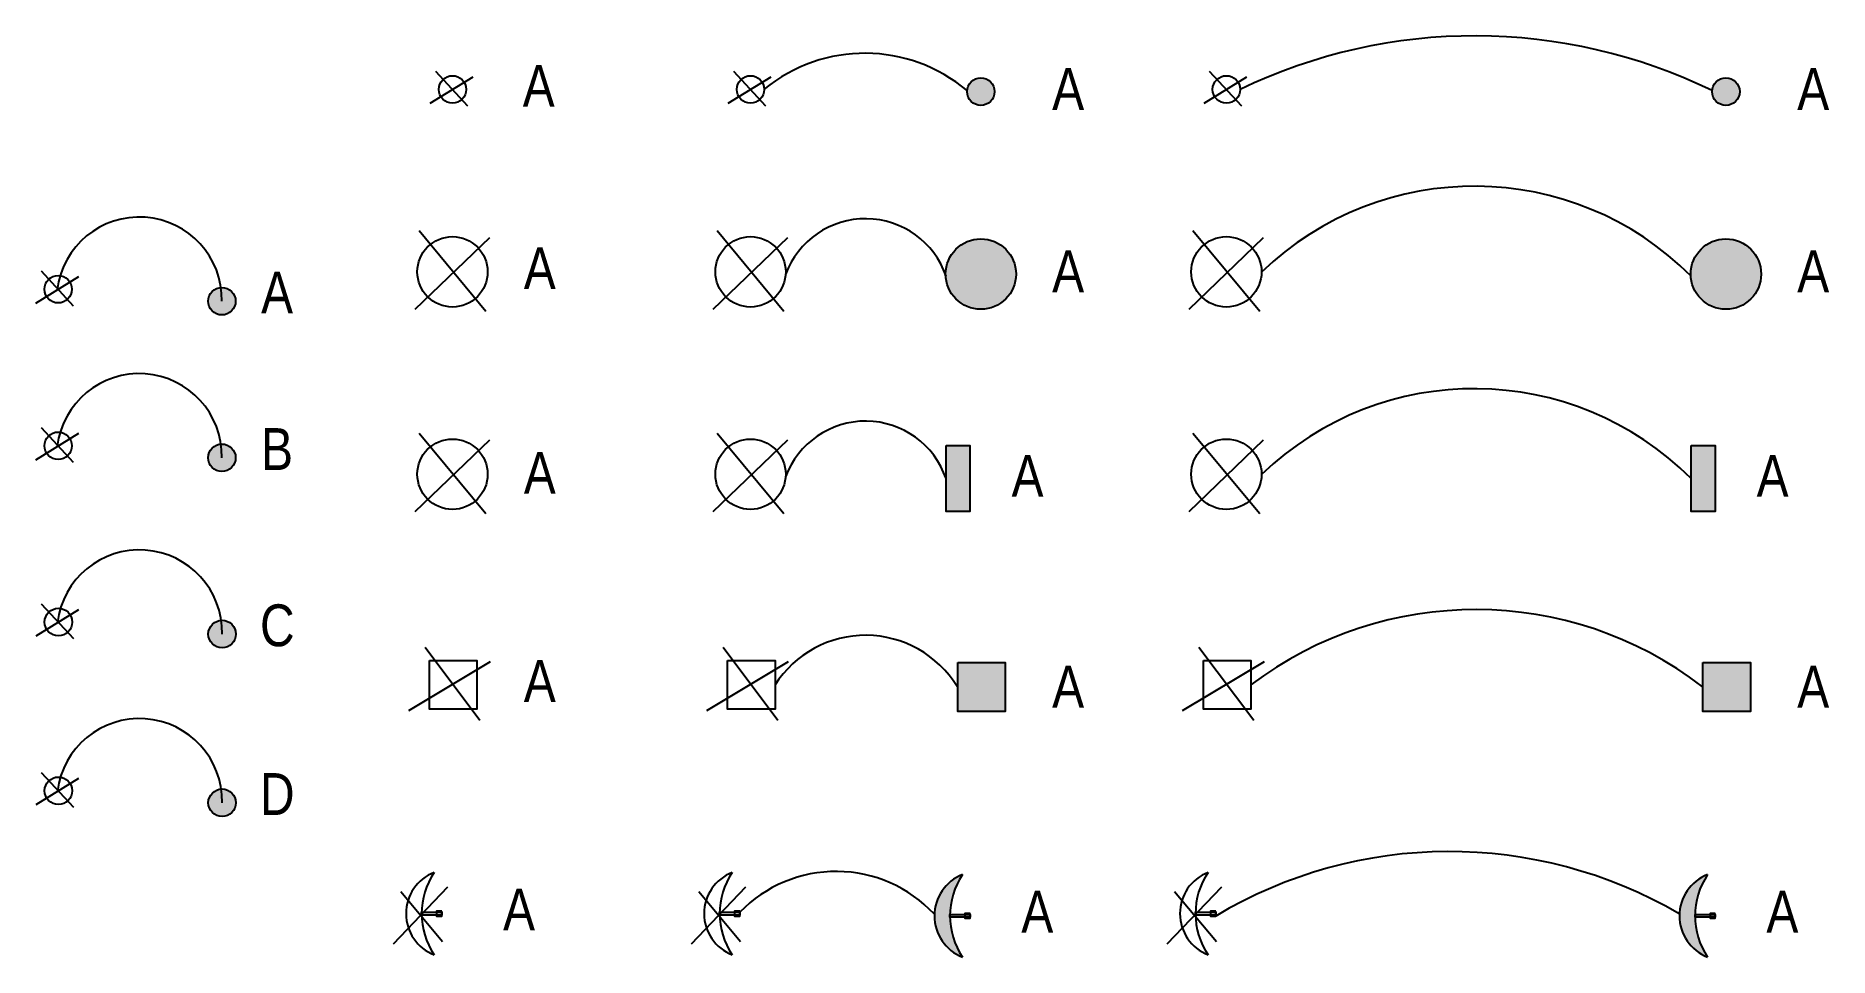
# Model space of a CAD drawing. Header units: feet. Extents: x -13431 to 12907, y 13448 to 29871.
# Drawn here: x 4100.8 to 4535.1, y 14548.9 to 14772 of the extents above; entities that cross this region are included whole.
import ezdxf
from ezdxf.enums import TextEntityAlignment as Align

# ---------------------------------------------------------------- set-up
doc = ezdxf.new("R2010")
doc.units = ezdxf.units.FT
doc.header["$MEASUREMENT"] = 0
doc.layers.add('Z - ROOF', color=3, linetype='Continuous')
doc.styles.add('PAPER SPACE TXT', font='technic_.ttf', dxfattribs={"height": 0.125})

msp = doc.modelspace()

# ---------------------------------------------------------------- texts
at = {"style": 'PAPER SPACE TXT'}
for p in [(4222.6, 14759.88), (4350.8, 14759.12), (4531.22, 14759.12), (4222.86, 14715.72), (4350.8, 14714.96), (4531.22, 14714.96), (4222.86, 14666.15), (4340.97, 14665.43), (4521.39, 14665.43), (4222.86, 14615.77), (4350.8, 14614.38), (4531.22, 14614.38), (4217.84, 14560.44), (4343.33, 14559.9), (4523.75, 14559.9)]:
    msp.add_text('A', height=10.13, dxfattribs=at).set_placement(p, align=Align.MIDDLE_CENTER)

# ---------------------------------------------------------------- blocks, each defined once
blk = doc.blocks.new('*U127')
at = {"layer": 'Z - ROOF'}
h = blk.add_hatch(color=256, dxfattribs=at)
h.dxf.hatch_style = 1
h.paths.add_polyline_path([(43, -2.87, 1), (36.33, -2.87, 1)])
at = {"color": 3}
blk.add_circle((0.03, 0.03), 3.33, dxfattribs=at)
at = {"color": 7}
blk.add_circle((39.67, -2.87), 3.33, dxfattribs=at)
at = {"layer": 'Z - ROOF', "color": 3, "flags": 128}
for points in [[(-4.12, 4.45), (3.66, -3.95)], [(-5.37, -3.33), (5.01, 3.1)]]:
    blk.add_lwpolyline(points, dxfattribs=at)
at = {"layer": 'Z - ROOF', "color": 3}
blk.add_arc((19.67, -2.49), 20, 358.9278, 173.1211, dxfattribs=at)
at = {"style": 'PAPER SPACE TXT'}
blk.add_text('A', height=10.13, dxfattribs=at).set_placement((53.04, -0.76), align=Align.MIDDLE_CENTER)
blk = doc.blocks.new('*U124')
at = {"layer": 'Z - ROOF'}
h = blk.add_hatch(color=256, dxfattribs=at)
h.dxf.hatch_style = 1
h.paths.add_polyline_path([(43, -2.87, 1), (36.33, -2.87, 1)])
at = {"color": 3}
blk.add_circle((0.03, 0.03), 3.33, dxfattribs=at)
at = {"color": 7}
blk.add_circle((39.67, -2.87), 3.33, dxfattribs=at)
at = {"layer": 'Z - ROOF', "color": 3, "flags": 128}
for points in [[(-4.12, 4.45), (3.66, -3.95)], [(-5.37, -3.33), (5.01, 3.1)]]:
    blk.add_lwpolyline(points, dxfattribs=at)
at = {"layer": 'Z - ROOF', "color": 3}
blk.add_arc((19.67, -2.49), 20, 358.9278, 173.1211, dxfattribs=at)
at = {"style": 'PAPER SPACE TXT'}
blk.add_text('B', height=10.13, dxfattribs=at).set_placement((53.04, -0.76), align=Align.MIDDLE_CENTER)
blk = doc.blocks.new('OBSTRUCTION C')
at = {"layer": 'Z - ROOF'}
h = blk.add_hatch(color=256, dxfattribs=at)
h.dxf.hatch_style = 1
h.paths.add_polyline_path([(43, -2.87, 1), (36.33, -2.87, 1)])
at = {"color": 3}
blk.add_circle((0.03, 0.03), 3.33, dxfattribs=at)
at = {"color": 7}
blk.add_circle((39.67, -2.87), 3.33, dxfattribs=at)
at = {"layer": 'Z - ROOF', "color": 3, "flags": 128}
for points in [[(-4.12, 4.45), (3.66, -3.95)], [(-5.37, -3.33), (5.01, 3.1)]]:
    blk.add_lwpolyline(points, dxfattribs=at)
at = {"layer": 'Z - ROOF', "color": 3}
blk.add_arc((19.67, -2.49), 20, 358.9278, 173.1211, dxfattribs=at)
at = {"style": 'PAPER SPACE TXT'}
blk.add_text('C', height=10.13, dxfattribs=at).set_placement((53.04, -0.76), align=Align.MIDDLE_CENTER)
blk = doc.blocks.new('OBSTRUCTION D')
at = {"layer": 'Z - ROOF'}
h = blk.add_hatch(color=256, dxfattribs=at)
h.dxf.hatch_style = 1
h.paths.add_polyline_path([(43, -2.87, 1), (36.33, -2.87, 1)])
at = {"color": 3}
blk.add_circle((0.03, 0.03), 3.33, dxfattribs=at)
at = {"color": 7}
blk.add_circle((39.67, -2.87), 3.33, dxfattribs=at)
at = {"layer": 'Z - ROOF', "color": 3, "flags": 128}
for points in [[(-4.12, 4.45), (3.66, -3.95)], [(-5.37, -3.33), (5.01, 3.1)]]:
    blk.add_lwpolyline(points, dxfattribs=at)
at = {"layer": 'Z - ROOF', "color": 3}
blk.add_arc((19.67, -2.49), 20, 358.9278, 173.1211, dxfattribs=at)
at = {"style": 'PAPER SPACE TXT'}
blk.add_text('D', height=10.13, dxfattribs=at).set_placement((53.04, -0.76), align=Align.MIDDLE_CENTER)

# ---------------------------------------------------------------- hatches: boundary and pattern name
at = {"layer": 'Z - ROOF'}
h = msp.add_hatch(color=256, dxfattribs=at)
h.dxf.hatch_style = 1
h.paths.add_polyline_path([(4332.99, 14758.46, 1), (4326.33, 14758.46, 1)])
h = msp.add_hatch(color=256, dxfattribs=at)
h.dxf.hatch_style = 1
h.paths.add_polyline_path([(4513.41, 14758.46, 1), (4506.75, 14758.46, 1)])
h = msp.add_hatch(color=256, dxfattribs=at)
h.dxf.hatch_style = 1
h.paths.add_polyline_path([(4338.18, 14714.29, 1), (4321.14, 14714.29, 1)])
h = msp.add_hatch(color=256, dxfattribs=at)
h.dxf.hatch_style = 1
h.paths.add_polyline_path([(4518.6, 14714.29, 1), (4501.56, 14714.29, 1)])
h = msp.add_hatch(color=256, dxfattribs=at)
h.dxf.hatch_style = 1
h.paths.add_polyline_path([(4321.26, 14656.76), (4327.02, 14656.76), (4327.02, 14672.78), (4321.26, 14672.78)])
h = msp.add_hatch(color=256, dxfattribs=at)
h.dxf.hatch_style = 1
h.paths.add_polyline_path([(4501.68, 14656.76), (4507.44, 14656.76), (4507.44, 14672.78), (4501.68, 14672.78)])
h = msp.add_hatch(color=256, dxfattribs=at)
h.dxf.hatch_style = 1
h.paths.add_polyline_path([(4335.59, 14620.21), (4324.1, 14620.21), (4324.1, 14608.36), (4335.59, 14608.36)])
h = msp.add_hatch(color=256, dxfattribs=at)
h.dxf.hatch_style = 1
h.paths.add_polyline_path([(4516.01, 14620.21), (4504.52, 14620.21), (4504.52, 14608.36), (4516.01, 14608.36)])
h = msp.add_hatch(color=256, dxfattribs=at)
h.dxf.hatch_style = 1
h.paths.add_polyline_path([(4322.18, 14559.24), (4322.19, 14559.24, -0.144406), (4325.24, 14568.89, 0.683125), (4325.24, 14548.9, -0.144406), (4322.19, 14558.54), (4322.18, 14558.54)])
h.paths.add_polyline_path([(4325.82, 14559.24), (4322.19, 14559.24, 0.00977), (4322.19, 14558.54), (4325.82, 14558.54)])
h.paths.add_polyline_path([(4327.08, 14559.24), (4325.82, 14559.24), (4325.82, 14558.54), (4327.08, 14558.54)])
h = msp.add_hatch(color=256, dxfattribs=at)
h.dxf.hatch_style = 1
h.paths.add_polyline_path([(4502.6, 14559.24), (4502.61, 14559.24, -0.144406), (4505.66, 14568.89, 0.683125), (4505.66, 14548.9, -0.144406), (4502.61, 14558.54), (4502.6, 14558.54)])
h.paths.add_polyline_path([(4506.24, 14559.24), (4502.61, 14559.24, 0.00977), (4502.61, 14558.54), (4506.24, 14558.54)])
h.paths.add_polyline_path([(4507.5, 14559.24), (4506.24, 14559.24), (4506.24, 14558.54), (4507.5, 14558.54)])

# ---------------------------------------------------------------- linework, layer by layer
at = {"color": 3}
for points in [[(4196.17, 14620.75), (4207.65, 14620.75), (4207.65, 14608.9), (4196.17, 14608.9)], [(4268.33, 14620.75), (4279.82, 14620.75), (4279.82, 14608.9), (4268.33, 14608.9)], [(4383.56, 14620.75), (4395.05, 14620.75), (4395.05, 14608.9), (4383.56, 14608.9)], [(4199.14, 14560.02), (4197.89, 14560.02), (4197.89, 14558.84), (4199.14, 14558.84)], [(4271.31, 14560.02), (4270.05, 14560.02), (4270.05, 14558.84), (4271.31, 14558.84)], [(4386.54, 14560.02), (4385.28, 14560.02), (4385.28, 14558.84), (4386.54, 14558.84)], [(4194.24, 14559.78), (4199.14, 14559.78), (4199.14, 14559.08), (4194.24, 14559.08)], [(4266.41, 14559.78), (4271.31, 14559.78), (4271.31, 14559.08), (4266.41, 14559.08)], [(4381.64, 14559.78), (4386.54, 14559.78), (4386.54, 14559.08), (4381.64, 14559.08)]]:
    msp.add_lwpolyline(points, close=True, dxfattribs=at)
at = {"color": 7}
for points in [[(4324.1, 14620.21), (4335.59, 14620.21), (4335.59, 14608.36), (4324.1, 14608.36)], [(4504.52, 14620.21), (4516.01, 14620.21), (4516.01, 14608.36), (4504.52, 14608.36)], [(4322.18, 14559.24), (4327.08, 14559.24), (4327.08, 14558.54), (4322.18, 14558.54)], [(4327.08, 14559.48), (4325.82, 14559.48), (4325.82, 14558.3), (4327.08, 14558.3)], [(4502.6, 14559.24), (4507.5, 14559.24), (4507.5, 14558.54), (4502.6, 14558.54)], [(4507.5, 14559.48), (4506.24, 14559.48), (4506.24, 14558.3), (4507.5, 14558.3)]]:
    msp.add_lwpolyline(points, close=True, dxfattribs=at)
at = {"color": 3}
for centre, radius in [((4201.72, 14759), 3.33), ((4273.89, 14759), 3.33), ((4389.12, 14759), 3.33), ((4201.72, 14714.83), 8.52), ((4273.89, 14714.83), 8.52), ((4389.12, 14714.83), 8.52), ((4201.72, 14665.83), 8.52), ((4273.89, 14665.83), 8.52), ((4389.12, 14665.83), 8.52)]:
    msp.add_circle(centre, radius, dxfattribs=at)
at = {"color": 7}
for centre, radius in [((4329.66, 14758.46), 3.33), ((4510.08, 14758.46), 3.33), ((4329.66, 14714.29), 8.52), ((4510.08, 14714.29), 8.52)]:
    msp.add_circle(centre, radius, dxfattribs=at)
at = {"color": 3}
for centre, radius, start, end in [((4201.2, 14559.43), 10.73, 111.3241, 248.6759), ((4212.13, 14559.43), 17.88, 146.0123, 213.9877), ((4273.37, 14559.43), 10.73, 111.3241, 248.6759), ((4284.29, 14559.43), 17.88, 146.0123, 213.9877), ((4388.6, 14559.43), 10.73, 111.3241, 248.6759), ((4399.52, 14559.43), 17.88, 146.0123, 213.9877)]:
    msp.add_arc(centre, radius, start, end, dxfattribs=at)
at = {"color": 7}
for centre, radius, start, end in [((4329.14, 14558.89), 10.73, 111.3241, 248.6759), ((4340.06, 14558.89), 17.88, 146.0123, 213.9877), ((4509.56, 14558.89), 10.73, 111.3241, 248.6759), ((4520.48, 14558.89), 17.88, 146.0123, 213.9877)]:
    msp.add_arc(centre, radius, start, end, dxfattribs=at)
at = {"layer": 'Z - ROOF', "color": 3, "flags": 128}
for points in [[(4196.32, 14755.64), (4206.7, 14762.07)], [(4197.57, 14763.42), (4205.35, 14755.02)], [(4268.49, 14755.64), (4278.87, 14762.07)], [(4269.73, 14763.42), (4277.52, 14755.02)], [(4383.72, 14755.64), (4394.1, 14762.07)], [(4384.96, 14763.42), (4392.75, 14755.02)], [(4192.69, 14705.83), (4210.75, 14723.15)], [(4193.62, 14724.81), (4209.81, 14705.31)], [(4264.85, 14705.83), (4282.91, 14723.15)], [(4265.79, 14724.81), (4281.98, 14705.31)], [(4380.09, 14705.83), (4398.14, 14723.15)], [(4381.02, 14724.81), (4397.21, 14705.31)], [(4192.69, 14656.82), (4210.75, 14674.14)], [(4193.62, 14675.8), (4209.81, 14656.3)], [(4264.85, 14656.82), (4282.91, 14674.14)], [(4265.79, 14675.8), (4281.98, 14656.3)], [(4380.09, 14656.82), (4398.14, 14674.14)], [(4381.02, 14675.8), (4397.21, 14656.3)], [(4195.07, 14623.97), (4208.36, 14606.24)], [(4267.24, 14623.97), (4280.53, 14606.24)], [(4382.47, 14623.97), (4395.76, 14606.24)], [(4191.13, 14608.62), (4210.95, 14620.44)], [(4263.3, 14608.62), (4283.12, 14620.44)], [(4378.53, 14608.62), (4398.35, 14620.44)], [(4187.4, 14552.09), (4200.62, 14565.95)], [(4189.19, 14564.81), (4199.31, 14552.66)], [(4259.57, 14552.09), (4272.78, 14565.95)], [(4261.36, 14564.81), (4271.48, 14552.66)], [(4374.8, 14552.09), (4388.01, 14565.95)], [(4376.59, 14564.81), (4386.71, 14552.66)]]:
    msp.add_lwpolyline(points, dxfattribs=at)
at = {"layer": 'Z - ROOF', "color": 7}
for points in [[(4321.26, 14672.78), (4327.02, 14672.78), (4327.02, 14656.76), (4321.26, 14656.76)], [(4501.68, 14672.78), (4507.44, 14672.78), (4507.44, 14656.76), (4501.68, 14656.76)]]:
    msp.add_lwpolyline(points, close=True, dxfattribs=at)
at = {"layer": 'Z - ROOF', "color": 3}
for centre, radius, start, end in [((4449.3, 14640.9), 131.07, 64.0017, 115.7032), ((4301.58, 14729.4), 38.36, 49.8176, 129.4247), ((4449.15, 14661.33), 74.22, 44.9585, 133.9531), ((4301.74, 14707.06), 20.63, 18.9914, 159.734), ((4449.15, 14612.32), 74.22, 44.9585, 133.9531), ((4301.74, 14658.05), 20.63, 18.9914, 159.734), ((4449.45, 14542.75), 90.3, 52.5642, 127.0454), ((4301.75, 14600.78), 26.04, 31.6525, 147.3801), ((4443.1, 14464.23), 110.23, 59.6627, 120.8703), ((4294.63, 14537.12), 32.52, 43.1616, 135.8247)]:
    msp.add_arc(centre, radius, start, end, dxfattribs=at)

# ---------------------------------------------------------------- block references
at = {"color": 3}
for name, p in [('*U127', (4106.21, 14710.59)), ('*U124', (4106.21, 14672.68)), ('OBSTRUCTION C', (4106.26, 14630)), ('OBSTRUCTION D', (4106.26, 14589.15))]:
    msp.add_blockref(name, p, dxfattribs=at)

msp.set_redraw_order([(e.dxf.handle, doc.entitydb.next_handle()) for e in msp.query("TEXT MTEXT ATTDEF DIMENSION ARC_DIMENSION")])  # texts and dimensions are drawn at this point

doc.saveas('drawing.dxf')
